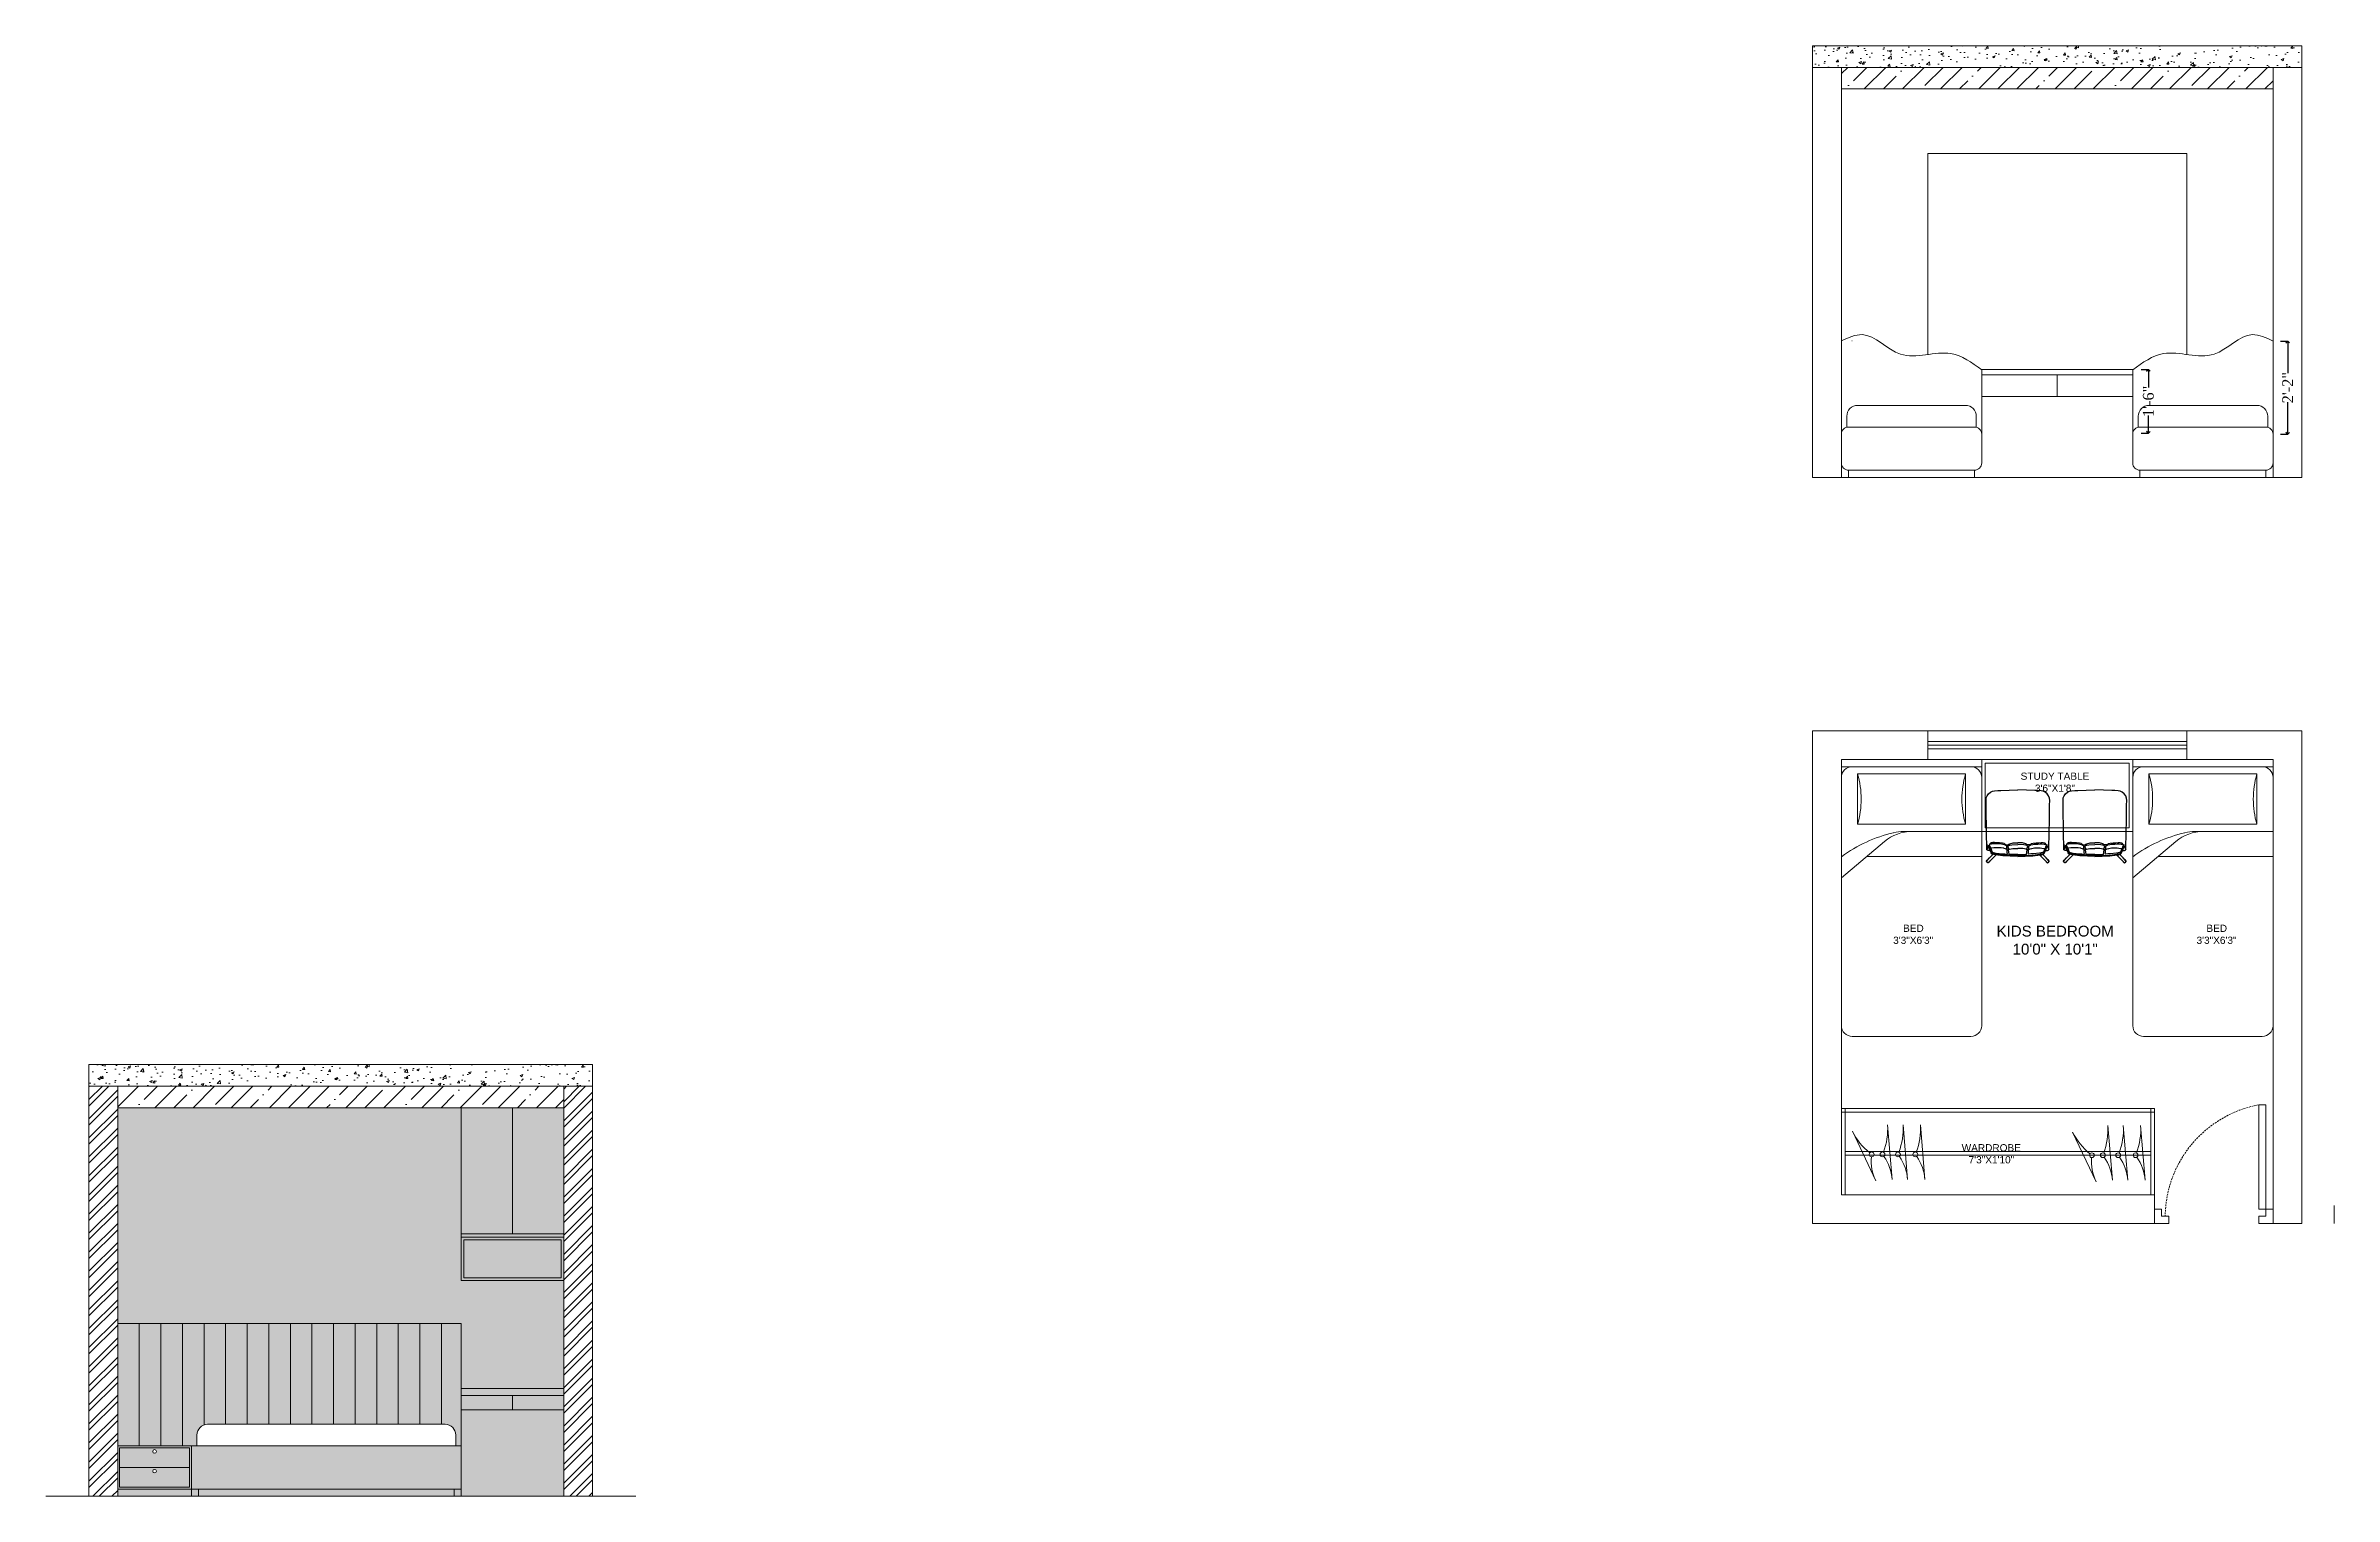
# Model space of a CAD drawing. Header units: inches. Extents: x 2744 to 7136, y -4349 to -2068.
# Drawn here: x 5858 to 6494, y -2471 to -2068 of the extents above; entities that cross this region are included whole.
import ezdxf

# ---------------------------------------------------------------- set-up
doc = ezdxf.new("R2010")
doc.units = ezdxf.units.IN
doc.header["$MEASUREMENT"] = 0
doc.header["$PDMODE"] = 32
doc.linetypes.add('DASHED', pattern=[1.5, 0.5, -0.25, 0.5, -0.25])
doc.linetypes.add('DASHED2', pattern=[0.375, 0.25, -0.125])
doc.layers.add('FURNI', color=140, linetype='Continuous', lineweight=18)
doc.layers.add('furniture', color=252, linetype='Continuous', lineweight=13)
doc.layers.add('HATCH', color=251, linetype='Continuous', lineweight=0, transparency=0.75)
doc.layers.add('line_cad-block.com', color=250, linetype='Continuous')
doc.styles.get("Standard").update_dxf_attribs({"font": 'arial.ttf'})
doc.styles.add('syf', font='sylfaen.ttf')
doc.dimstyles.new('MAIN DIM', dxfattribs={"dimtxt": 250, "dimasz": 120, "dimexe": 0.075, "dimexo": 0, "dimgap": 0.03, "dimtad": 0, "dimdec": 0, "dimzin": 0, "dimdsep": 46, "dimtxsty": 'syf', "dimblk": 'OPEN90', "dimcen": 0, "dimclrd": 256, "dimclre": 256, "dimclrt": 3, "dimazin": 0, "dimtfac": 1, "dimtdec": 0, "dimtofl": 0, "dimtmove": 0, "dimatfit": 3, "dimldrblk": 'ORIGIN', "dimfxl": 0, "dimtolj": 1, "dimtzin": 0, "dimarcsym": 0})

msp = doc.modelspace()

# ---------------------------------------------------------------- texts
at = {"layer": 'FURNI', "color": 177, "true_color": 0x293189, "char_height": 2, "attachment_point": 1}
for s, insert in [('\\pi32.42492;STUDY TABLE\\P\\pi36.39491;3\'6"X1\'8"', (6374.13, -2270.22)), ('\\pi39.13979;BED \\P\\pi36.39491;3\'3"X6\'3"', (6334.72, -2312.51)), ('\\pi39.13979;BED \\P\\pi36.39491;3\'3"X6\'3"', (6419.05, -2312.51)), ('\\pi33.7005;WARDROBE\\P\\pi35.62547;7\'3"X1\'10"', (6356.46, -2373.53))]:
    msp.add_mtext_dynamic_manual_height_columns(s, width=83.6711, gutter_width=1, heights=[0], dxfattribs=dict(at, insert=insert))
at = {"layer": 'FURNI', "color": 240, "true_color": 0xed1f24, "insert": (6374, -2312.8), "char_height": 3, "attachment_point": 1}
msp.add_mtext_dynamic_manual_height_columns('\\pi25.84716;KIDS BEDROOM\\P\\pi30.31953;10\'0" X 10\'1"', width=83.6711, gutter_width=1, heights=[0], dxfattribs=at)

# ---------------------------------------------------------------- blocks, each defined once
blk = doc.blocks.new('ytdmn')
at = {"layer": 'FURNI', "color": 35}
blk.add_lwpolyline([(5048.31, -3231.59), (5048.31, -3260.59), (5050.31, -3260.59), (5050.31, -3231.59)], close=True, dxfattribs=at)
for points in [[(5019.31, -3264.59), (5023.31, -3264.59), (5023.31, -3262.59), (5021.31, -3262.59), (5021.31, -3260.59), (5019.31, -3260.59)], [(5052.31, -3264.59), (5048.31, -3264.59), (5048.31, -3262.59), (5050.31, -3262.59), (5050.31, -3260.59), (5052.31, -3260.59)]]:
    blk.add_lwpolyline(points, dxfattribs=at)
at = {"layer": 'FURNI', "color": 35, "linetype": 'DASHED'}
blk.add_arc((5054.24, -3262.97), 31.93, 100.70591, 179.32032, dxfattribs=at)
blk = doc.blocks.new('LEADCHAIR Executive 2014')
at = {"layer": 'line_cad-block.com', "color": 252, "true_color": 0x939598}
for points in [[(-239, 254), (-241, 256), (-243, 261), (-246, 264), (-249, 267), (-253, 268), (-257, 268), (-260, 267), (-264, 264), (-266, 261), (-267, 257), (-267, 253), (-266, 250), (-264, 246), (-260, 244), (-254, 240)], [(-186, 201), (-248, 262), (-251, 265), (-253, 265), (-256, 265), (-259, 265), (-262, 262), (-264, 260), (-265, 257), (-264, 254), (-264, 251), (-262, 249), (-241, 227), (-211, 196)], [(0, 214), (-64, 213), (-127, 208), (-190, 201), (-202, 199), (-211, 196), (-219, 194), (-223, 191), (-227, 184), (-247, 135), (-249, 131), (-251, 130), (-253, 131), (-255, 136), (-259, 147), (-262, 153), (-265, 159)], [(0, 210), (-63, 207), (-126, 203), (-190, 196), (-196, 195), (-204, 193), (-210, 192), (-216, 190), (-220, 188), (-223, 184), (-226, 176), (-245, 133), (-251, 124), (-253, 125), (-263, 146)], [(0, 198), (-74, 197), (-74, 195), (-75, 193), (-76, 181), (-79, 156), (-78, 155), (-76, 154), (-71, 152), (-57, 148), (-44, 147), (-25, 146), (0, 146)], [(0, 214), (64, 213), (127, 208), (190, 201), (202, 199), (211, 196), (219, 194), (223, 191), (227, 184), (247, 135), (249, 131), (251, 130), (253, 131), (255, 136), (259, 147), (262, 153), (265, 159)], [(0, 210), (63, 207), (126, 203), (190, 196), (196, 195), (204, 193), (210, 192), (216, 190), (220, 188), (223, 184), (226, 176), (245, 133), (251, 124), (253, 125), (263, 146)], [(0, 198), (74, 197), (74, 195), (75, 193), (76, 181), (79, 156), (78, 155), (76, 154), (71, 152), (57, 148), (44, 147), (25, 146), (0, 146)], [(186, 201), (248, 262), (251, 265), (253, 265), (256, 265), (259, 265), (262, 262), (264, 260), (265, 257), (264, 254), (264, 251), (262, 249), (241, 227), (211, 196)], [(239, 254), (241, 256), (243, 261), (246, 264), (249, 267), (253, 268), (257, 268), (260, 267), (264, 264), (266, 261), (267, 257), (267, 253), (266, 250), (264, 246), (260, 244), (254, 240)], [(-256, 130), (-260, 128), (-262, 121), (-263, 116), (-265, 102), (-267, 55), (-267, -5), (-269, -78), (-270, -119), (-270, -168), (-270, -225), (-272, -265), (-270, -285), (-263, -303), (-251, -320), (-234, -334), (-217, -342), (-199, -346), (-170, -348), (-146, -350), (-73, -353), (0, -354)], [(-265, 159), (-265, 159), (-266, 159), (-266, 150), (-266, 142), (-266, 139), (-266, 104)], [(-263, 146), (-264, 146), (-264, 146), (-265, 145), (-265, 144), (-266, 131)], [(-234, 166), (-245, 164), (-252, 163), (-265, 159)], [(-98, 152), (-96, 152), (-93, 152), (-92, 152), (-93, 147), (-93, 143), (-94, 138), (-94, 134), (-95, 129), (-96, 124), (-96, 123), (-102, 120), (-107, 118), (-111, 116), (-128, 112), (-140, 110), (-170, 108), (-192, 107), (-204, 107), (-224, 108), (-229, 109), (-241, 113), (-244, 114), (-241, 121), (-237, 132), (-233, 142), (-232, 146), (-229, 151)], [(-96, 123), (-99, 119), (-107, 112), (-117, 105), (-131, 101), (-157, 98), (-180, 97), (-198, 95), (-214, 95), (-221, 97), (-227, 99), (-233, 101), (-237, 105), (-240, 108), (-242, 112), (-243, 113)], [(-92, 195), (-90, 194), (-89, 192), (-90, 180), (-92, 155), (-99, 151), (-106, 149), (-116, 146), (-120, 145), (-142, 142), (-168, 141), (-190, 141), (-206, 142), (-224, 145), (-230, 146), (-230, 147), (-228, 153), (-221, 173), (-219, 176), (-217, 178), (-210, 181), (-199, 184), (-193, 185), (-186, 187), (-130, 192), (-111, 193), (-92, 195)], [(-102, 115), (-89, 115)], [(-89, 115), (-86, 115), (-81, 114), (-73, 111)], [(-71, 153), (-76, 153), (-79, 152), (-80, 152), (-80, 149), (-81, 144), (-82, 136), (-83, 130), (-84, 124), (-67, 117), (-50, 115), (0, 113)], [(-84, 124), (-73, 110), (-68, 107), (-60, 103), (-48, 100), (-39, 99), (-34, 98), (0, 98)], [(71, 153), (76, 153), (79, 152), (80, 152), (80, 149), (81, 144), (82, 136), (83, 130), (84, 124), (67, 117), (50, 115), (0, 113)], [(256, 130), (260, 128), (262, 121), (263, 116), (265, 102), (267, 55), (267, -5), (269, -78), (270, -119), (270, -168), (270, -225), (272, -265), (270, -285), (263, -303), (251, -320), (234, -334), (217, -342), (199, -346), (170, -348), (146, -350), (73, -353), (0, -354)], [(84, 124), (73, 110), (68, 107), (60, 103), (48, 100), (39, 99), (34, 98), (0, 98)], [(89, 115), (86, 115), (81, 114), (73, 111)], [(92, 195), (90, 194), (89, 192), (90, 180), (92, 155), (99, 151), (106, 149), (116, 146), (120, 145), (142, 142), (168, 141), (190, 141), (206, 142), (224, 145), (230, 146), (230, 147), (228, 153), (221, 173), (219, 176), (217, 178), (210, 181), (199, 184), (193, 185), (186, 187), (130, 192), (111, 193), (92, 195)], [(102, 115), (89, 115)], [(98, 152), (96, 152), (93, 152), (92, 152), (93, 147), (93, 143), (94, 138), (94, 134), (95, 129), (96, 124), (96, 123), (102, 120), (107, 118), (111, 116), (128, 112), (140, 110), (170, 108), (192, 107), (204, 107), (224, 108), (229, 109), (241, 113), (244, 114), (241, 121), (237, 132), (233, 142), (232, 146), (229, 151)], [(96, 123), (99, 119), (107, 112), (117, 105), (131, 101), (157, 98), (180, 97), (198, 95), (214, 95), (221, 97), (227, 99), (233, 101), (237, 105), (240, 108), (242, 112), (243, 113)], [(234, 166), (245, 164), (252, 163), (265, 159)], [(263, 146), (264, 146), (264, 146), (265, 145), (265, 144), (266, 131)], [(265, 159), (265, 159), (266, 159), (266, 150), (266, 142), (266, 139), (266, 104)]]:
    blk.add_lwpolyline(points, dxfattribs=at)
blk = doc.blocks.new('46u46 u')
at = {"layer": 'furniture', "color": 133, "lineweight": -2, "true_color": 0x84cdcc}
for p, q in [((1719223.22, 5855.25), (1719238.43, 5853.97)), ((1719223.22, 5850.43), (1719238.43, 5849.14)), ((1719222.81, 5841.56), (1719236.62, 5835.07)), ((1719223.22, 5846.14), (1719238.43, 5844.86))]:
    blk.add_line(p, q, dxfattribs=at)
for centre in [(1719230.18, 5852.56), (1719230.18, 5847.73), (1719230.18, 5843.45), (1719230.18, 5840.42)]:
    blk.add_circle(centre, 0.673, dxfattribs=at)
for centre, radius, start, end in [((1719222.13, 5842.1), 13.19, 55.34874, 85.24855), ((1719237.35, 5835.38), 18.62, 86.69029, 110.60163), ((1719222.13, 5837.28), 13.19, 55.34874, 85.24855), ((1719237.35, 5830.56), 18.62, 86.69029, 110.60163), ((1719228.44, 5853.49), 13.19, 244.75145, 274.65126), ((1719222.13, 5833), 13.19, 55.34874, 85.24855), ((1719237.35, 5826.27), 18.62, 86.69029, 110.60163), ((1719244.98, 5851.7), 18.62, 219.39837, 243.30971)]:
    blk.add_arc(centre, radius, start, end, dxfattribs=at)
blk = doc.blocks.new('fgn')
at = {"color": 0, "linetype": 'ByBlock'}
for p, q in [((5013.31, -3135.59), (5052.31, -3135.59)), ((5013.31, -3137.59), (5013.31, -3135.59)), ((5052.31, -3137.59), (5052.31, -3135.59)), ((5013.31, -3137.59), (5052.31, -3137.59)), ((5013.31, -3209.59), (5013.31, -3140.59)), ((5017.81, -3139.59), (5017.81, -3153.59)), ((5047.81, -3139.59), (5017.81, -3139.59)), ((5047.81, -3153.59), (5047.81, -3139.59)), ((5052.31, -3140.59), (5052.31, -3209.59)), ((5017.81, -3153.59), (5047.81, -3153.59)), ((5013.32, -3168.45), (5025.24, -3158.41)), ((5052.31, -3155.59), (5030.59, -3155.59)), ((5052.31, -3162.59), (5020.31, -3162.59)), ((5049.31, -3212.59), (5016.31, -3212.59))]:
    blk.add_line(p, q, dxfattribs=at)
for centre, radius, start, end in [((5016.31, -3140.59), 3, 90, 180), ((4993.81, -3146.59), 25, 343.7398, 16.2602), ((5071.81, -3146.59), 25, 163.7398, 196.2602), ((5049.31, -3140.59), 3, 0, 90), ((5037.24, -3195.51), 40.69, 103.3928, 126.02023), ((5032.97, -3167.59), 12, 90, 130.10593), ((5030.59, -3167.59), 12, 90, 103.3928), ((5016.31, -3209.59), 3, 180, 270), ((5049.31, -3209.59), 3, 270, 0)]:
    blk.add_arc(centre, radius, start, end, dxfattribs=at)
blk = doc.blocks.new('rtj')
at = {"color": 0, "linetype": 'ByBlock'}
for p, q in [((4932.31, -3135.59), (4971.31, -3135.59)), ((4932.31, -3137.59), (4932.31, -3135.59)), ((4971.31, -3137.59), (4971.31, -3135.59)), ((4932.31, -3137.59), (4971.31, -3137.59)), ((4932.31, -3209.59), (4932.31, -3140.59)), ((4936.81, -3139.59), (4936.81, -3153.59)), ((4966.81, -3139.59), (4936.81, -3139.59)), ((4966.81, -3153.59), (4966.81, -3139.59)), ((4971.31, -3140.59), (4971.31, -3209.59)), ((4936.81, -3153.59), (4966.81, -3153.59)), ((4932.32, -3168.45), (4944.24, -3158.41)), ((4971.31, -3155.59), (4949.59, -3155.59)), ((4971.31, -3162.59), (4939.31, -3162.59)), ((4968.31, -3212.59), (4935.31, -3212.59))]:
    blk.add_line(p, q, dxfattribs=at)
for centre, radius, start, end in [((4935.31, -3140.59), 3, 90, 180), ((4912.81, -3146.59), 25, 343.7398, 16.2602), ((4990.81, -3146.59), 25, 163.7398, 196.2602), ((4968.31, -3140.59), 3, 0, 90), ((4956.24, -3195.51), 40.69, 103.3928, 126.02023), ((4951.97, -3167.59), 12, 90, 130.10593), ((4949.59, -3167.59), 12, 90, 103.3928), ((4935.31, -3209.59), 3, 180, 270), ((4968.31, -3209.59), 3, 270, 0)]:
    blk.add_arc(centre, radius, start, end, dxfattribs=at)
blk = doc.blocks.new('_Open90')
at = {"color": 0, "linetype": 'ByBlock', "lineweight": -2}
for p, q in [((0, 0), (-1, 0)), ((-0.5, 0.5), (0, 0)), ((0, 0), (-0.5, -0.5))]:
    blk.add_line(p, q, dxfattribs=at)
blk = doc.blocks.new('*D63')
at = {"layer": 'Defpoints', "color": 0, "transparency": 16777216}
for p in [(6437.73, -2158.14), (6437.73, -2175.88), (6442.06, -2175.88)]:
    blk.add_point(p, dxfattribs=at)
at = {"layer": 'FURNI', "color": 253, "linetype": 'DASHED2', "lineweight": -2, "transparency": 16777216}
for p, q in [((6440.06, -2158.14), (6442.14, -2158.14)), ((6440.06, -2175.88), (6442.14, -2175.88))]:
    blk.add_line(p, q, dxfattribs=at)
at = {"layer": 'FURNI', "color": 253, "lineweight": -2, "transparency": 16777216}
for p, q in [((6442.06, -2159.14), (6442.06, -2163.11)), ((6442.06, -2174.88), (6442.06, -2170.91))]:
    blk.add_line(p, q, dxfattribs=at)
for p, rotation in [((6442.06, -2158.14), 90), ((6442.06, -2175.88), 270)]:
    blk.add_blockref('_Open90', p, dxfattribs=dict(at, rotation=rotation))
at = {"layer": 'FURNI', "color": 1, "transparency": 16777216, "insert": (6442.06, -2167.01), "char_height": 3, "attachment_point": 5, "rotation": 90, "style": 'syf'}
blk.add_mtext('\\A1;1\'-6"', dxfattribs=at)
blk = doc.blocks.new('_Origin')
at = {"color": 0, "linetype": 'ByBlock', "lineweight": -2}
blk.add_line((0, 0), (-1, 0), dxfattribs=at)
blk.add_circle((0, 0), 0.5, dxfattribs=at)
blk = doc.blocks.new('*D64')
at = {"layer": 'Defpoints', "color": 0, "transparency": 16777216}
for p in [(6476.73, -2150.25), (6476.73, -2176.14), (6480.79, -2176.14)]:
    blk.add_point(p, dxfattribs=at)
at = {"layer": 'FURNI', "color": 253, "linetype": 'DASHED2', "lineweight": -2, "transparency": 16777216}
for p, q in [((6478.79, -2150.25), (6480.87, -2150.25)), ((6478.79, -2176.14), (6480.87, -2176.14))]:
    blk.add_line(p, q, dxfattribs=at)
at = {"layer": 'FURNI', "color": 253, "lineweight": -2, "transparency": 16777216}
for p, q in [((6480.79, -2151.25), (6480.79, -2159.13)), ((6480.79, -2175.14), (6480.79, -2167.26))]:
    blk.add_line(p, q, dxfattribs=at)
for p, rotation in [((6480.79, -2150.25), 90), ((6480.79, -2176.14), 270)]:
    blk.add_blockref('_Open90', p, dxfattribs=dict(at, rotation=rotation))
at = {"layer": 'FURNI', "color": 1, "transparency": 16777216, "insert": (6480.79, -2163.2), "char_height": 3, "attachment_point": 5, "rotation": 90, "style": 'syf'}
blk.add_mtext('\\A1;2\'-2"', dxfattribs=at)

# ---------------------------------------------------------------- dimensions: what is measured, and where the dimension line sits
at = {"layer": 'FURNI', "color": 18, "true_color": 0x000000}
for base, p1, p2, picture, middle in [((6480.79, -2176.14), (6476.73, -2150.25), (6476.73, -2176.14), '*D64', (6480.79, -2163.2)), ((6442.06, -2175.88), (6437.73, -2158.14), (6437.73, -2175.88), '*D63', (6442.06, -2167.01))]:
    dim = msp.add_linear_dim(base=base, p1=p1, p2=p2, angle=90, dimstyle='MAIN DIM', override={"dimtxt": 3, "dimasz": 1, "dimlunit": 4, "dimclrd": 253, "dimclre": 253, "dimclrt": 1, "dimfxl": 2, "dimfxlon": 1, "dimarcsym": 1}, dxfattribs=at)
    dim.commit()
    dim.dimension.update_dxf_attribs({"geometry": picture, "text_midpoint": middle})

# ---------------------------------------------------------------- hatches: boundary and pattern name
at = {"true_color": 0xe8e3de}
h = msp.add_hatch(color=254, dxfattribs=at)
h.dxf.hatch_style = 1
h.paths.add_polyline_path([(5973.03, -2363.42), (5877.53, -2363.42), (5877.53, -2423.42), (5973.03, -2423.42)])
at = {"true_color": 0x8a817b}
h = msp.add_hatch(color=8, dxfattribs=at)
h.dxf.hatch_style = 1
h.paths.add_polyline_path([(5987.28, -2443.42), (5973.03, -2443.42), (5973.03, -2447.42), (5987.28, -2447.42)])
h.paths.add_polyline_path([(6001.53, -2443.42), (5987.28, -2443.42), (5987.28, -2447.42), (6001.53, -2447.42)])
h.paths.add_polyline_path([(6001.53, -2441.42), (5973.03, -2441.42), (5973.03, -2443.42), (5987.28, -2443.42), (6001.53, -2443.42)])
h.paths.add_polyline_path([(6001.53, -2363.42), (5987.28, -2363.42), (5987.28, -2399.42), (6001.53, -2399.42)])
h.paths.add_polyline_path([(5987.28, -2363.42), (5973.03, -2363.42), (5973.03, -2399.42), (5987.28, -2399.42)])
h.paths.add_polyline_path([(6001.53, -2399.42), (5987.28, -2399.42), (5973.03, -2399.42), (5973.03, -2411.42), (6001.53, -2411.42)])
h.paths.add_polyline_path([(6000.78, -2400.17), (6000.78, -2410.67), (5973.78, -2410.67), (5973.78, -2400.17)], flags=16)
at = {"true_color": 0xe8e3de}
h = msp.add_hatch(color=254, dxfattribs=at)
h.dxf.hatch_style = 1
h.paths.add_polyline_path([(6000.78, -2400.17), (5973.78, -2400.17), (5973.78, -2410.67), (6000.78, -2410.67)])
at = {"true_color": 0x000000}
h = msp.add_hatch(color=18, dxfattribs=at)
h.dxf.hatch_style = 1
h.set_gradient(color1=(237, 238, 153), color2=(232, 227, 222), name='CURVED')
h.paths.add_polyline_path([(6000.78, -2400.17), (5973.78, -2400.17), (5973.78, -2402.79), (6000.78, -2402.79)])
at = {"true_color": 0xe8e3de}
h = msp.add_hatch(color=254, dxfattribs=at)
h.dxf.hatch_style = 1
h.paths.add_polyline_path([(6001.53, -2411.42), (5973.03, -2411.42), (5973.03, -2441.42), (6001.53, -2441.42)])
h.paths.add_polyline_path([(6001.53, -2447.42), (5973.03, -2447.42), (5973.03, -2471.42), (6001.53, -2471.42)])
at = {"true_color": 0x000000}
h = msp.add_hatch(color=18, dxfattribs=at)
h.dxf.hatch_style = 1
h.set_gradient(color1=(232, 227, 222), color2=(237, 238, 153), name='CURVED')
h.paths.add_polyline_path([(5973.03, -2418.87), (5877.53, -2418.87), (5877.53, -2423.42), (5973.03, -2423.42)])
h = msp.add_hatch(color=18, dxfattribs=at)
h.dxf.hatch_style = 1
h.set_gradient(color1=(189, 188, 188), color2=(132, 132, 132), name='INVCYLINDER')
h.paths.add_polyline_path([(5883.53, -2423.42), (5877.53, -2423.42), (5877.53, -2457.42), (5883.53, -2457.42)])
h = msp.add_hatch(color=18, dxfattribs=at)
h.dxf.hatch_style = 1
h.set_gradient(color1=(189, 188, 188), color2=(132, 132, 132), name='INVCYLINDER')
h.paths.add_polyline_path([(5889.53, -2423.42), (5883.53, -2423.42), (5883.53, -2457.42), (5889.53, -2457.42)])
h = msp.add_hatch(color=18, dxfattribs=at)
h.dxf.hatch_style = 1
h.set_gradient(color1=(189, 188, 188), color2=(132, 132, 132), name='INVCYLINDER')
h.paths.add_polyline_path([(5895.53, -2423.42), (5889.53, -2423.42), (5889.53, -2457.42), (5895.53, -2457.42)])
h = msp.add_hatch(color=18, dxfattribs=at)
h.dxf.hatch_style = 1
h.set_gradient(color1=(189, 188, 188), color2=(132, 132, 132), name='INVCYLINDER')
h.paths.add_polyline_path([(5901.53, -2423.42), (5895.53, -2423.42), (5895.53, -2457.42), (5898.03, -2457.42), (5899.53, -2457.42), (5899.53, -2454.42, -0.317837), (5901.53, -2451.59)])
h = msp.add_hatch(color=18, dxfattribs=at)
h.dxf.hatch_style = 1
h.set_gradient(color1=(189, 188, 188), color2=(132, 132, 132), name='INVCYLINDER')
h.paths.add_polyline_path([(5907.53, -2423.42), (5901.53, -2423.42), (5901.53, -2451.59, -0.085164), (5902.53, -2451.42), (5907.53, -2451.42)])
h = msp.add_hatch(color=18, dxfattribs=at)
h.dxf.hatch_style = 1
h.set_gradient(color1=(189, 188, 188), color2=(132, 132, 132), name='INVCYLINDER')
h.paths.add_polyline_path([(5913.53, -2423.42), (5907.53, -2423.42), (5907.53, -2451.42), (5913.53, -2451.42)])
h = msp.add_hatch(color=18, dxfattribs=at)
h.dxf.hatch_style = 1
h.set_gradient(color1=(189, 188, 188), color2=(132, 132, 132), name='INVCYLINDER')
h.paths.add_polyline_path([(5919.53, -2423.42), (5913.53, -2423.42), (5913.53, -2451.42), (5919.53, -2451.42)])
h = msp.add_hatch(color=18, dxfattribs=at)
h.dxf.hatch_style = 1
h.set_gradient(color1=(189, 188, 188), color2=(132, 132, 132), name='INVCYLINDER')
h.paths.add_polyline_path([(5925.53, -2423.42), (5919.53, -2423.42), (5919.53, -2451.42), (5925.53, -2451.42)])
h = msp.add_hatch(color=18, dxfattribs=at)
h.dxf.hatch_style = 1
h.set_gradient(color1=(189, 188, 188), color2=(132, 132, 132), name='INVCYLINDER')
h.paths.add_polyline_path([(5931.53, -2423.42), (5925.53, -2423.42), (5925.53, -2451.42), (5931.53, -2451.42)])
h = msp.add_hatch(color=18, dxfattribs=at)
h.dxf.hatch_style = 1
h.set_gradient(color1=(189, 188, 188), color2=(132, 132, 132), name='INVCYLINDER')
h.paths.add_polyline_path([(5937.53, -2423.42), (5931.53, -2423.42), (5931.53, -2451.42), (5937.53, -2451.42)])
h = msp.add_hatch(color=18, dxfattribs=at)
h.dxf.hatch_style = 1
h.set_gradient(color1=(189, 188, 188), color2=(132, 132, 132), name='INVCYLINDER')
h.paths.add_polyline_path([(5943.53, -2423.42), (5937.53, -2423.42), (5937.53, -2451.42), (5943.53, -2451.42)])
h = msp.add_hatch(color=18, dxfattribs=at)
h.dxf.hatch_style = 1
h.set_gradient(color1=(189, 188, 188), color2=(132, 132, 132), name='INVCYLINDER')
h.paths.add_polyline_path([(5949.53, -2423.42), (5943.53, -2423.42), (5943.53, -2451.42), (5949.53, -2451.42)])
h = msp.add_hatch(color=18, dxfattribs=at)
h.dxf.hatch_style = 1
h.set_gradient(color1=(189, 188, 188), color2=(132, 132, 132), name='INVCYLINDER')
h.paths.add_polyline_path([(5955.53, -2423.42), (5949.53, -2423.42), (5949.53, -2451.42), (5955.53, -2451.42)])
h = msp.add_hatch(color=18, dxfattribs=at)
h.dxf.hatch_style = 1
h.set_gradient(color1=(189, 188, 188), color2=(132, 132, 132), name='INVCYLINDER')
h.paths.add_polyline_path([(5961.53, -2423.42), (5955.53, -2423.42), (5955.53, -2451.42), (5961.53, -2451.42)])
h = msp.add_hatch(color=18, dxfattribs=at)
h.dxf.hatch_style = 1
h.set_gradient(color1=(189, 188, 188), color2=(132, 132, 132), name='INVCYLINDER')
h.paths.add_polyline_path([(5967.53, -2423.42), (5961.53, -2423.42), (5961.53, -2451.42), (5967.53, -2451.42)])
h = msp.add_hatch(color=18, dxfattribs=at)
h.dxf.hatch_style = 1
h.set_gradient(color1=(189, 188, 188), color2=(132, 132, 132), name='INVCYLINDER')
h.paths.add_polyline_path([(5973.03, -2423.42), (5967.53, -2423.42), (5967.53, -2451.42), (5968.53, -2451.42, -0.414214), (5971.53, -2454.42), (5971.53, -2457.42), (5973.03, -2457.42)])
at = {"true_color": 0x8a817b}
h = msp.add_hatch(color=8, dxfattribs=at)
h.dxf.hatch_style = 1
h.paths.add_polyline_path([(5898.03, -2457.42), (5877.53, -2457.42), (5877.53, -2469.42), (5898.03, -2469.42)])
h.paths.add_polyline_path([(5878.03, -2468.92), (5878.03, -2457.92), (5897.53, -2457.92), (5897.53, -2468.92)], flags=16)
h.paths.add_polyline_path([(5887.28, -2464.45, -1), (5888.28, -2464.45, -1)], flags=0)
h.paths.add_polyline_path([(5887.28, -2458.95, -1), (5888.28, -2458.95, -1)], flags=0)
h = msp.add_hatch(color=8, dxfattribs=at)
h.dxf.hatch_style = 1
h.paths.add_polyline_path([(5897.53, -2457.92), (5878.03, -2457.92), (5878.03, -2463.42), (5897.53, -2463.42)])
h.paths.add_polyline_path([(5887.28, -2458.95, -1), (5888.28, -2458.95, -1)], flags=16)
h.paths.add_polyline_path([(5897.53, -2463.42), (5878.03, -2463.42), (5878.03, -2468.92), (5897.53, -2468.92)])
h.paths.add_polyline_path([(5887.28, -2464.45, -1), (5888.28, -2464.45, -1)], flags=16)
h.paths.add_polyline_path([(5898.03, -2469.42), (5877.53, -2469.42), (5877.53, -2471.42), (5898.03, -2471.42)])
at = {"true_color": 0xbdbcbc}
h = msp.add_hatch(color=9, dxfattribs=at)
h.dxf.hatch_style = 1
h.paths.add_polyline_path([(5973.03, -2457.42), (5898.03, -2457.42), (5898.03, -2469.42), (5973.03, -2469.42)])
h.paths.add_polyline_path([(5971.03, -2469.42), (5900.03, -2469.42), (5900.03, -2471.42), (5971.03, -2471.42)])
at = {"true_color": 0xe8e3de}
h = msp.add_hatch(color=254, dxfattribs=at)
h.dxf.hatch_style = 1
h.paths.add_polyline_path([(5900.03, -2469.42), (5898.03, -2469.42), (5898.03, -2471.42), (5900.03, -2471.42)])
h.paths.add_polyline_path([(5973.03, -2469.42), (5971.03, -2469.42), (5971.03, -2471.42), (5973.03, -2471.42)])
at = {"layer": 'HATCH', "true_color": 0x939598, "transparency": 33554687}
h = msp.add_hatch(dxfattribs=at)
h.set_pattern_fill('AR-CONC', color=252)
h.set_pattern_definition([(50, (937.408, 480.963), (7.172602, -0.6275213), [0.75, -8.25]), (355, (937.408, 480.963), (-1.387513, 7.521921), [0.6, -6.6]), (100.45144, (938.0056, 480.911), (5.7850885, 6.8944), [0.637402, -7.011421]), (46.1842, (937.408, 482.963), (10.672413, -1.655193), [1.125, -12.375]), (96.63564, (938.297, 482.825), (9.34662, 9.741186), [0.956103, -10.517138]), (351.18416, (937.408, 482.963), (9.34662, 9.741186), [0.9, -9.9]), (21, (938.408, 482.463), (5.9690705, -4.026189), [0.75, -8.25]), (326, (938.408, 482.463), (2.433153, 7.2515005), [0.6, -6.6]), (71.45144, (938.905, 482.1276), (8.402224, 3.2253115), [0.637402, -7.011421]), (37.5, (937.408, 480.963), (0.1215986, 3.3289385), [0, -6.52, 0, -6.7, 0, -6.625]), (7.5, (937.408, 480.963), (2.6306954, 3.9441171), [0, -3.82, 0, -6.37, 0, -2.525]), (327.5, (935.178, 480.963), (5.3382244, -0.2255487), [0, -2.5, 0, -7.8, 0, -10.35]), (317.5, (934.178, 480.963), (5.8318617, 1.00105), [0, -3.25, 0, -5.18, 0, -7.35])])
h.paths.add_polyline_path([(6484.73, -2068.14), (6348.73, -2068.14), (6348.73, -2074.14), (6484.73, -2074.14)])
at = {"layer": 'HATCH', "true_color": 0xafd9aa, "transparency": 33554687}
h = msp.add_hatch(dxfattribs=at)
h.set_pattern_fill('ANSI35', color=9, scale=30)
h.set_pattern_definition([(45, (937.408, 480.963), (-5.303301, 5.303301), []), (45, (942.711, 480.963), (-5.303301, 5.303301), [9.375, -1.875, 0, -1.875])])
h.paths.add_polyline_path([(6476.73, -2074.14), (6356.73, -2074.14), (6356.73, -2080.14), (6476.73, -2080.14)])
at = {"layer": 'HATCH', "true_color": 0x939598, "transparency": 33554687}
h = msp.add_hatch(dxfattribs=at)
h.set_pattern_fill('AR-CONC', color=252)
h.set_pattern_definition([(50, (462.2093, 197.6884), (7.172602, -0.6275213), [0.75, -8.25]), (355, (462.209, 197.6884), (-1.387513, 7.521921), [0.6, -6.6]), (100.45144, (462.807, 197.636), (5.7850885, 6.8944), [0.637402, -7.011421]), (46.1842, (462.209, 199.688), (10.672413, -1.655193), [1.125, -12.375]), (96.63564, (463.099, 199.55), (9.34662, 9.741186), [0.956103, -10.517138]), (351.18416, (462.209, 199.688), (9.34662, 9.741186), [0.9, -9.9]), (21, (463.2093, 199.1884), (5.9690705, -4.026189), [0.75, -8.25]), (326, (463.209, 199.1884), (2.433153, 7.2515005), [0.6, -6.6]), (71.45144, (463.707, 198.853), (8.402224, 3.2253115), [0.637402, -7.011421]), (37.5, (462.2093, 197.6884), (0.1215986, 3.3289385), [0, -6.52, 0, -6.7, 0, -6.625]), (7.5, (462.2093, 197.6884), (2.6306954, 3.9441171), [0, -3.82, 0, -6.37, 0, -2.525]), (327.5, (459.9793, 197.6884), (5.3382244, -0.2255487), [0, -2.5, 0, -7.8, 0, -10.35]), (317.5, (458.9793, 197.6884), (5.8318617, 1.00105), [0, -3.25, 0, -5.18, 0, -7.35])])
h.paths.add_polyline_path([(6009.53, -2351.42), (5869.53, -2351.42), (5869.53, -2357.42), (6009.53, -2357.42)])
h = msp.add_hatch(dxfattribs=at)
h.set_pattern_fill('ANSI32', color=252, scale=10)
h.set_pattern_definition([(45, (462.2093, 207.6884), (-2.6516504, 2.6516504), []), (45, (463.977, 207.6884), (-2.6516504, 2.6516504), [])])
h.paths.add_polyline_path([(5877.53, -2357.42), (5869.53, -2357.42), (5869.53, -2471.42), (5877.53, -2471.42)])
h.paths.add_polyline_path([(6009.53, -2357.42), (6001.53, -2357.42), (6001.53, -2471.42), (6009.53, -2471.42)])
at = {"layer": 'HATCH', "true_color": 0xafd9aa, "transparency": 33554687}
h = msp.add_hatch(dxfattribs=at)
h.set_pattern_fill('ANSI35', color=9, scale=30)
h.set_pattern_definition([(45, (462.209, 197.6884), (-5.303301, 5.303301), []), (45, (467.5126, 197.6884), (-5.303301, 5.303301), [9.375, -1.875, 0, -1.875])])
h.paths.add_polyline_path([(6001.53, -2357.42), (5877.53, -2357.42), (5877.53, -2363.42), (6001.53, -2363.42)])

# ---------------------------------------------------------------- linework, layer by layer
at = {"layer": 'FURNI', "color": 18, "true_color": 0x000000}
for p, q in [((6348.73, -2188.14), (6348.73, -2068.14)), ((6348.73, -2068.14), (6484.73, -2068.14)), ((6484.73, -2188.14), (6484.73, -2068.14)), ((6348.73, -2074.14), (6484.73, -2074.14)), ((6356.73, -2188.14), (6356.73, -2074.14)), ((6356.73, -2080.14), (6476.73, -2080.14)), ((6476.73, -2188.14), (6476.73, -2074.14)), ((6395.73, -2159.64), (6437.73, -2159.64)), ((6416.73, -2165.64), (6416.73, -2159.64)), ((6395.73, -2165.64), (6437.73, -2165.64)), ((6348.73, -2188.14), (6484.73, -2188.14)), ((6348.73, -2395.59), (6348.73, -2258.59)), ((6348.73, -2258.59), (6484.73, -2258.59)), ((6484.73, -2258.59), (6484.73, -2395.59)), ((6356.73, -2387.59), (6356.73, -2266.59)), ((6356.73, -2266.59), (6476.73, -2266.59)), ((6476.73, -2266.59), (6476.73, -2395.59)), ((5869.53, -2471.42), (5869.53, -2351.42)), ((5869.53, -2351.42), (6009.53, -2351.42)), ((6009.53, -2471.42), (6009.53, -2351.42)), ((5869.53, -2357.42), (6009.53, -2357.42)), ((5877.53, -2471.42), (5877.53, -2357.42)), ((6001.53, -2471.42), (6001.53, -2357.42)), ((5877.53, -2363.42), (6001.53, -2363.42)), ((5973.03, -2411.42), (5973.03, -2363.42)), ((5987.28, -2398.42), (5987.28, -2363.42)), ((6357.73, -2387.59), (6357.73, -2363.59)), ((6442.73, -2387.59), (6442.73, -2363.59)), ((6443.73, -2387.59), (6443.73, -2363.59)), ((6443.73, -2395.59), (6443.73, -2387.59)), ((6348.73, -2395.59), (6443.73, -2395.59)), ((6476.73, -2395.59), (6484.73, -2395.59)), ((5973.03, -2399.42), (6001.53, -2399.42)), ((5973.03, -2411.42), (6001.53, -2411.42)), ((5877.53, -2423.42), (5973.03, -2423.42)), ((5883.53, -2457.42), (5883.53, -2423.42)), ((5889.53, -2457.42), (5889.53, -2423.42)), ((5895.53, -2457.42), (5895.53, -2423.42)), ((5901.53, -2451.59), (5901.53, -2423.42)), ((5907.53, -2451.42), (5907.53, -2423.42)), ((5913.53, -2451.42), (5913.53, -2423.42)), ((5919.53, -2451.42), (5919.53, -2423.42)), ((5925.53, -2451.42), (5925.53, -2423.42)), ((5931.53, -2451.42), (5931.53, -2423.42)), ((5937.53, -2451.42), (5937.53, -2423.42)), ((5943.53, -2451.42), (5943.53, -2423.42)), ((5949.53, -2451.42), (5949.53, -2423.42)), ((5955.53, -2451.42), (5955.53, -2423.42)), ((5961.53, -2451.42), (5961.53, -2423.42)), ((5967.53, -2451.42), (5967.53, -2423.42)), ((5973.03, -2423.42), (5973.03, -2471.42)), ((5973.03, -2441.42), (6001.53, -2441.42)), ((5973.03, -2443.42), (6001.53, -2443.42)), ((5973.03, -2447.42), (6001.53, -2447.42)), ((5987.28, -2447.42), (5987.28, -2443.42)), ((5899.53, -2457.42), (5899.53, -2454.42)), ((5902.53, -2451.42), (5968.53, -2451.42)), ((5971.53, -2454.42), (5971.53, -2457.42)), ((5898.03, -2457.42), (5973.03, -2457.42)), ((5898.03, -2457.42), (5898.03, -2469.42)), ((5973.03, -2457.42), (5973.03, -2469.42)), ((5897.53, -2463.42), (5878.03, -2463.42)), ((5857.53, -2471.42), (6021.53, -2471.42)), ((5898.03, -2469.42), (5973.03, -2469.42)), ((5900.03, -2469.42), (5900.03, -2471.42)), ((5971.03, -2469.42), (5971.03, -2471.42))]:
    msp.add_line(p, q, dxfattribs=at)
at = {"layer": 'FURNI', "color": 143, "true_color": 0x7aafdf}
for p, q in [((6380.73, -2266.59), (6380.73, -2258.59)), ((6380.73, -2261.59), (6452.73, -2261.59)), ((6380.73, -2262.59), (6452.73, -2262.59)), ((6380.73, -2263.59), (6452.73, -2263.59)), ((6452.73, -2266.59), (6452.73, -2258.59)), ((6348.73, -2395.59), (6348.73, -2387.59)), ((6493.73, -2390.59), (6493.73, -2395.59))]:
    msp.add_line(p, q, dxfattribs=at)
at = {"layer": 'FURNI', "color": 252, "true_color": 0x939598}
for p, q in [((6357.73, -2375.59), (6442.73, -2375.59)), ((6357.73, -2376.59), (6442.73, -2376.59))]:
    msp.add_line(p, q, dxfattribs=at)
at = {"layer": 'FURNI', "color": 18, "true_color": 0x000000}
for points in [[(6380.73, -2153.98), (6380.73, -2098.14), (6452.73, -2098.14), (6452.73, -2153.98)], [(6356.73, -2150.18), (6356.73, -2174.14)], [(6476.73, -2174.14), (6476.73, -2150.25)], [(6437.73, -2158.14), (6395.61, -2158.14)], [(6395.73, -2176.14), (6395.73, -2158.14)], [(6437.85, -2158.14), (6395.73, -2158.14)], [(6437.73, -2158.14), (6437.73, -2175.88)], [(6358.73, -2186.14), (6358.73, -2188.14), (6393.73, -2188.14), (6393.73, -2186.14)], [(6439.73, -2186.14), (6439.73, -2188.14), (6474.73, -2188.14), (6474.73, -2186.14)], [(6356.73, -2363.59), (6443.73, -2363.59)], [(6356.73, -2364.59), (6443.73, -2364.59)], [(6356.73, -2387.59), (6443.73, -2387.59)], [(5973.03, -2398.42), (6001.53, -2398.42)], [(5898.03, -2469.42), (5877.53, -2469.42)]]:
    msp.add_lwpolyline(points, dxfattribs=at)
for points in [[(6359.73, -2150.14, 0.006373), (6359.65, -2150.14, 0.006373)], [(6358.23, -2174.2), (6358.23, -2171.14, -0.414214), (6361.23, -2168.14), (6391.23, -2168.14, -0.414214), (6394.23, -2171.14), (6394.23, -2174.2)], [(6439.23, -2174.2), (6439.23, -2171.14, -0.414214), (6442.23, -2168.14), (6472.23, -2168.14, -0.414214), (6475.23, -2171.14), (6475.23, -2174.21)]]:
    msp.add_lwpolyline(points, format="xyb", dxfattribs=at)
for points in [[(6356.73, -2176.14), (6356.73, -2184.14, 0.414214), (6358.73, -2186.14), (6393.73, -2186.14, 0.414214), (6395.73, -2184.14), (6395.73, -2176.14, 0.414214), (6393.73, -2174.14), (6358.73, -2174.14, 0.414214)], [(6437.71, -2176.14), (6437.71, -2184.14, 0.414214), (6439.71, -2186.14), (6474.71, -2186.14, 0.414214), (6476.71, -2184.14), (6476.71, -2176.14, 0.414214), (6474.71, -2174.14), (6439.71, -2174.14, 0.414214)]]:
    msp.add_lwpolyline(points, format="xyb", close=True, dxfattribs=at)
at = {"layer": 'FURNI', "color": 143, "true_color": 0x7aafdf}
msp.add_lwpolyline([(6380.73, -2258.59), (6452.73, -2258.59), (6452.73, -2266.59), (6380.73, -2266.59)], close=True, dxfattribs=at)
at = {"layer": 'FURNI', "color": 35}
for points in [[(6395.73, -2266.59), (6437.73, -2266.59), (6437.73, -2286.59), (6395.73, -2286.59)], [(6396.73, -2267.59), (6436.73, -2267.59), (6436.73, -2285.59), (6396.73, -2285.59)]]:
    msp.add_lwpolyline(points, close=True, dxfattribs=at)
at = {"layer": 'FURNI', "color": 18, "true_color": 0x000000}
for points in [[(5973.03, -2399.42), (6001.53, -2399.42), (6001.53, -2411.42), (5973.03, -2411.42)], [(5973.78, -2400.17), (6000.78, -2400.17), (6000.78, -2410.67), (5973.78, -2410.67)], [(5877.53, -2457.42), (5898.03, -2457.42), (5898.03, -2471.42), (5877.53, -2471.42)], [(5878.03, -2457.92), (5897.53, -2457.92), (5897.53, -2468.92), (5878.03, -2468.92)]]:
    msp.add_lwpolyline(points, close=True, dxfattribs=at)
for centre in [(5887.78, -2458.95), (5887.78, -2464.45)]:
    msp.add_circle(centre, 0.5, dxfattribs=at)
for centre, start, end in [((5902.53, -2454.42), 90, 180), ((5968.53, -2454.42), 0, 90)]:
    msp.add_arc(centre, 3, start, end, dxfattribs=at)
for points in [[(6395.73, -2158.23), (6387.18, -2153.72), (6373.14, -2153.88), (6362.46, -2148.46), (6356.73, -2150.18)], [(6437.73, -2158.23), (6446.27, -2153.72), (6460.32, -2153.88), (6471, -2148.46), (6476.73, -2150.25)]]:
    msp.add_spline(points, degree=3, dxfattribs=at)

# ---------------------------------------------------------------- block references
at = {"color": 18, "lineweight": 9, "true_color": 0x000000, "xscale": -0.03255662233685245, "yscale": 0.03255662233685245, "zscale": 0.03255662233685245, "rotation": 179.9645304322863}
for p in [(6405.77, -2286.56), (6427.18, -2286.56)]:
    msp.add_blockref('LEADCHAIR Executive 2014', p, dxfattribs=at)
at = {"lineweight": 9, "xscale": -1, "rotation": 270}
for p in [(524.71, -1721606.56), (585.94, -1721606.79)]:
    msp.add_blockref('46u46 u', p, dxfattribs=at)
at = {"layer": 'FURNI', "color": 18, "true_color": 0x000000}
for name in ['rtj', 'fgn', 'ytdmn']:
    msp.add_blockref(name, (1424.42, 869), dxfattribs=at)

msp.set_redraw_order([(e.dxf.handle, doc.entitydb.next_handle()) for e in msp.query("TEXT MTEXT ATTDEF DIMENSION ARC_DIMENSION")])  # texts and dimensions are drawn at this point

doc.saveas('drawing.dxf')
